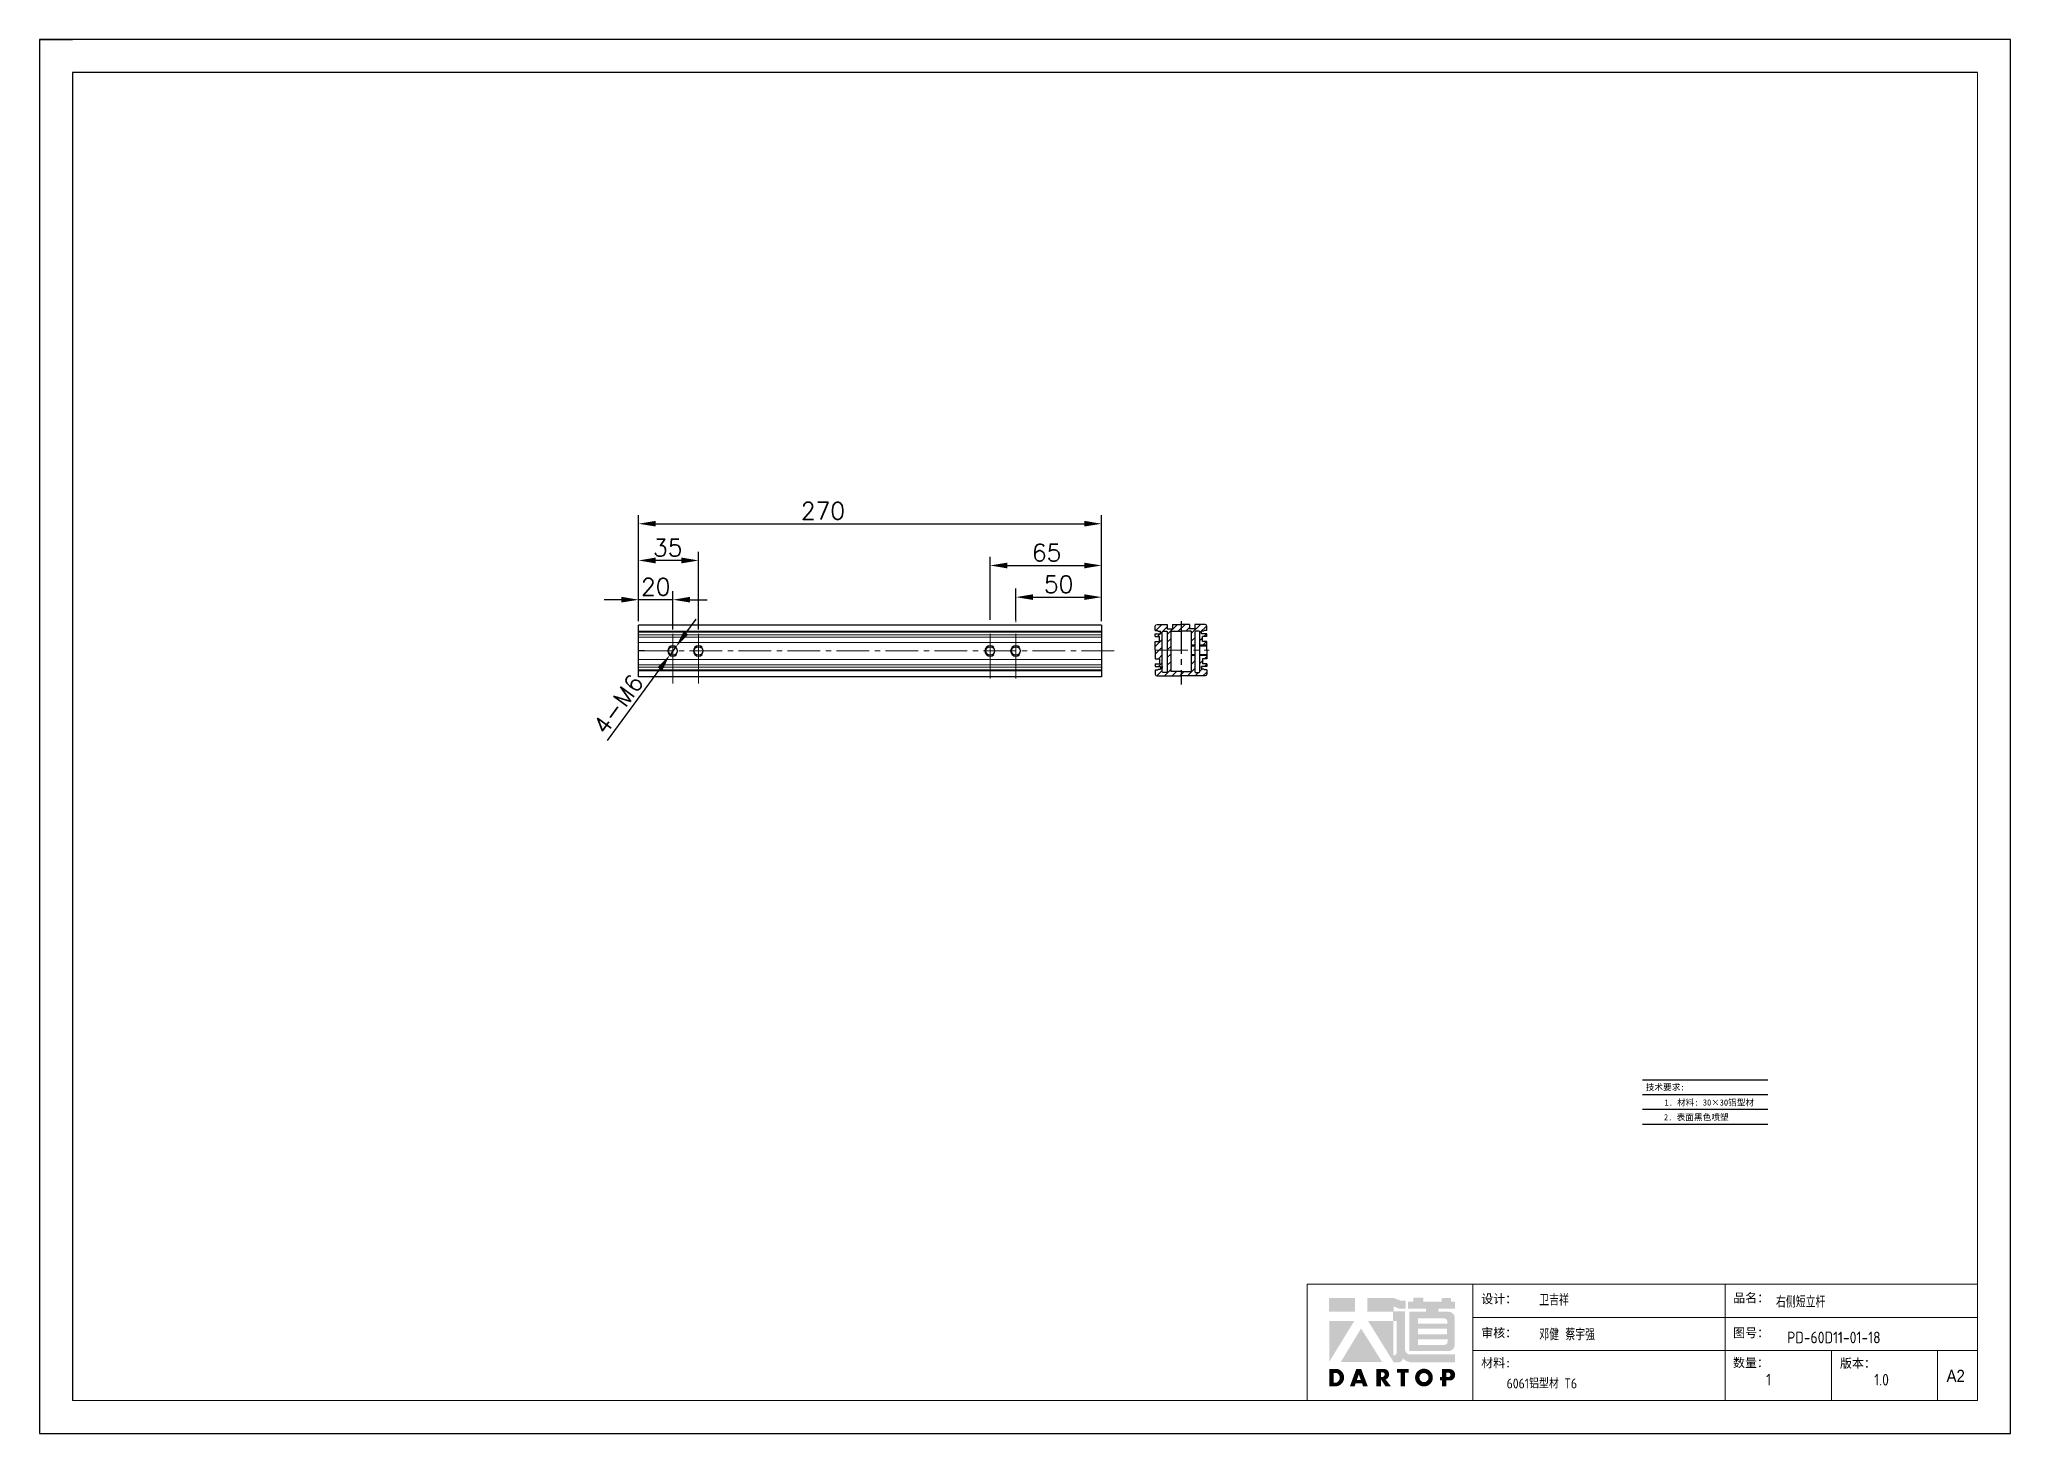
# Model space of a CAD drawing. Header units: millimetres. Extents: x -30327 to 34858, y 4015 to 75103.
# Drawn here: x 23464 to 24614, y 60062 to 60875 of the extents above; entities that cross this region are included whole.
import ezdxf
from ezdxf.enums import TextEntityAlignment as Align

# ---------------------------------------------------------------- set-up
doc = ezdxf.new("R2010")
doc.units = ezdxf.units.MM
doc.linetypes.add('CENTER2', pattern=[28.575, 19.05, -3.175, 3.175, -3.175])
doc.layers.add('A-TITLEBLOCK', color=7, linetype='Continuous', lineweight=18)
for name, color, linetype in [('print', 30, 'Continuous'), ('red', 1, 'CENTER2'), ('yellow', 2, 'Continuous')]:
    doc.layers.add(name, color=color, linetype=linetype)
doc.styles.add('GB', font='GBENOR.SHX', dxfattribs={"bigfont": 'gbcbig.shx'})
doc.styles.add('HZ', font='')
doc.styles.add('SLDTEXTSTYLE0', font='simfang.ttf', dxfattribs={"bigfont": 'bigfont'})
doc.styles.add('SLDTEXTSTYLE1', font='Gothic.ttf', dxfattribs={"width": 0.913})
doc.styles.get("Standard").update_dxf_attribs({"font": 'txt', "bigfont": 'gbcbig.shx'})
doc.styles.get('HZ').set_extended_font_data('SimSun')
doc.dimstyles.new('1-4', dxfattribs={"dimscale": 4, "dimtxt": 2.5, "dimasz": 2.5, "dimexe": 1.25, "dimexo": 0.625, "dimtad": 1, "dimdsep": 46, "dimtxsty": 'Standard', "dimcen": 2.5, "dimadec": 0, "dimazin": 0, "dimtfac": 1, "dimtmove": 0, "dimatfit": 3, "dimfxl": 0, "dimarcsym": 0})

msp = doc.modelspace()

# ---------------------------------------------------------------- texts
at = {"style": 'HZ'}
for s, p in [('技术要求:', (24412.2294, 60263.9719)), ('     1. 材料: 30×30铝型材  ', (24434.2586, 60255.0753)), ('    2. 表面黑色喷塑          ', (24437.7292, 60246.4758))]:
    msp.add_text(s, height=3.61179, dxfattribs=at).set_placement(p, align=Align.MIDDLE_CENTER)

# ---------------------------------------------------------------- blocks, each defined once
blk = doc.blocks.new('*D492')
at = {"layer": 'Defpoints', "color": 0, "transparency": 16777216}
for p in [(23813.5, 60548.2), (23813.5, 60533.3), (23833.5, 60528.3)]:
    blk.add_point(p, dxfattribs=at)
at = {"layer": 'yellow', "color": 0, "lineweight": -2, "transparency": 16777216}
for p, q in [((23813.5, 60535.8), (23813.5, 60553.2)), ((23833.5, 60530.8), (23833.5, 60553.2)), ((23803.5, 60548.2), (23793.5, 60548.2)), ((23833.5, 60548.2), (23813.5, 60548.2)), ((23843.5, 60548.2), (23853.5, 60548.2))]:
    blk.add_line(p, q, dxfattribs=at)
at = {"layer": 'yellow', "color": 0, "transparency": 16777216}
for points in [[(23803.5, 60549.9), (23803.5, 60546.6), (23813.5, 60548.2)], [(23843.5, 60549.9), (23843.5, 60546.6), (23833.5, 60548.2)]]:
    blk.add_solid(points, dxfattribs=at)
at = {"layer": 'yellow', "color": 0, "lineweight": 9, "transparency": 16777216, "insert": (23823.5, 60555.7), "char_height": 10, "attachment_point": 5}
blk.add_mtext('20', dxfattribs=at)
blk = doc.blocks.new('*D493')
at = {"layer": 'Defpoints', "color": 0, "transparency": 16777216}
for p in [(23831.7, 60515.9), (23835.3, 60520.8)]:
    blk.add_point(p, dxfattribs=at)
at = {"layer": 'yellow', "color": 0, "lineweight": -2, "transparency": 16777216}
for p, q in [((23841.1, 60528.8), (23847, 60536.9)), ((23835.3, 60520.8), (23831.7, 60515.9)), ((23795.4, 60466.1), (23825.8, 60507.8))]:
    blk.add_line(p, q, dxfattribs=at)
at = {"layer": 'yellow', "color": 0, "transparency": 16777216}
for points in [[(23839.8, 60529.8), (23842.5, 60527.9), (23835.3, 60520.8)], [(23824.5, 60508.8), (23827.2, 60506.8), (23831.7, 60515.9)]]:
    blk.add_solid(points, dxfattribs=at)
at = {"layer": 'yellow', "color": 0, "lineweight": 9, "transparency": 16777216, "insert": (23801.6, 60487.3), "char_height": 10, "attachment_point": 5, "rotation": 53.9428}
blk.add_mtext('4-M6', dxfattribs=at)
blk = doc.blocks.new('*D494')
at = {"layer": 'Defpoints', "color": 0, "transparency": 16777216}
for p in [(24083.5, 60592.5), (23813.5, 60533.3), (24083.5, 60533.3)]:
    blk.add_point(p, dxfattribs=at)
at = {"layer": 'yellow', "color": 0, "lineweight": -2, "transparency": 16777216}
for p, q in [((23813.5, 60535.8), (23813.5, 60597.5)), ((24083.5, 60535.8), (24083.5, 60597.5)), ((23823.5, 60592.5), (24073.5, 60592.5))]:
    blk.add_line(p, q, dxfattribs=at)
at = {"layer": 'yellow', "color": 0, "transparency": 16777216}
for points in [[(23823.5, 60594.2), (23823.5, 60590.9), (23813.5, 60592.5)], [(24073.5, 60594.2), (24073.5, 60590.9), (24083.5, 60592.5)]]:
    blk.add_solid(points, dxfattribs=at)
at = {"layer": 'yellow', "color": 0, "lineweight": 9, "transparency": 16777216, "insert": (23921, 60600), "char_height": 10, "attachment_point": 5}
blk.add_mtext('270', dxfattribs=at)
blk = doc.blocks.new('*D495')
at = {"layer": 'Defpoints', "color": 0, "transparency": 16777216}
for p in [(24083.5, 60549.7), (24033.5, 60534), (24083.5, 60534)]:
    blk.add_point(p, dxfattribs=at)
at = {"layer": 'yellow', "color": 0, "lineweight": -2, "transparency": 16777216}
for p, q in [((24033.5, 60536.5), (24033.5, 60554.7)), ((24043.5, 60549.7), (24073.5, 60549.7)), ((24083.5, 60536.5), (24083.5, 60554.7))]:
    blk.add_line(p, q, dxfattribs=at)
at = {"layer": 'yellow', "color": 0, "transparency": 16777216}
for points in [[(24043.5, 60551.4), (24043.5, 60548.1), (24033.5, 60549.7)], [(24073.5, 60551.4), (24073.5, 60548.1), (24083.5, 60549.7)]]:
    blk.add_solid(points, dxfattribs=at)
at = {"layer": 'yellow', "color": 0, "lineweight": 9, "transparency": 16777216, "insert": (24058.5, 60557.2), "char_height": 10, "attachment_point": 5}
blk.add_mtext('50', dxfattribs=at)
blk = doc.blocks.new('*D496')
at = {"layer": 'Defpoints', "color": 0, "transparency": 16777216}
for p in [(23813.5, 60571.1), (23813.5, 60533.3), (23848.5, 60528.3)]:
    blk.add_point(p, dxfattribs=at)
at = {"layer": 'yellow', "color": 0, "lineweight": -2, "transparency": 16777216}
for p, q in [((23813.5, 60535.8), (23813.5, 60576.1)), ((23848.5, 60530.8), (23848.5, 60576.1)), ((23838.5, 60571.1), (23823.5, 60571.1))]:
    blk.add_line(p, q, dxfattribs=at)
at = {"layer": 'yellow', "color": 0, "transparency": 16777216}
for points in [[(23823.5, 60572.8), (23823.5, 60569.4), (23813.5, 60571.1)], [(23838.5, 60572.8), (23838.5, 60569.4), (23848.5, 60571.1)]]:
    blk.add_solid(points, dxfattribs=at)
at = {"layer": 'yellow', "color": 0, "lineweight": 9, "transparency": 16777216, "insert": (23830.5, 60578.6), "char_height": 10, "attachment_point": 5}
blk.add_mtext('35', dxfattribs=at)
blk = doc.blocks.new('*D497')
at = {"layer": 'Defpoints', "color": 0, "transparency": 16777216}
for p in [(24083.5, 60568.2), (24018.5, 60534), (24083.5, 60533.3)]:
    blk.add_point(p, dxfattribs=at)
at = {"layer": 'yellow', "color": 0, "lineweight": -2, "transparency": 16777216}
for p, q in [((24018.5, 60536.5), (24018.5, 60573.2)), ((24083.5, 60535.8), (24083.5, 60573.2)), ((24028.5, 60568.2), (24073.5, 60568.2))]:
    blk.add_line(p, q, dxfattribs=at)
at = {"layer": 'yellow', "color": 0, "transparency": 16777216}
for points in [[(24028.5, 60569.8), (24028.5, 60566.5), (24018.5, 60568.2)], [(24073.5, 60569.8), (24073.5, 60566.5), (24083.5, 60568.2)]]:
    blk.add_solid(points, dxfattribs=at)
at = {"layer": 'yellow', "color": 0, "lineweight": 9, "transparency": 16777216, "insert": (24051.5, 60575.7), "char_height": 10, "attachment_point": 5}
blk.add_mtext('65', dxfattribs=at)
blk = doc.blocks.new('Dartop Logo')
at = {"true_color": 0xc40018}
h = blk.add_hatch(color=12, dxfattribs=at)
h.set_gradient(color1=(196, 0, 24), color2=(196, 0, 24), tint=1)
h.paths.add_polyline_path([(30.39, -3.87), (33.08, -5.04), (35.99, -5.04), (35.99, -1.19), (33.59, -1.19), (30.46, 0.05), (17.94, 0.05), (17.94, -6.46), (30.12, -6.46), (30.12, -6.59), (30.12, -10.75), (18.31, -10.75), (30.46, -30.31), (32.87, -30.31, 0.279375), (34.63, -28.6), (34.63, -28.51), (34.84, -28.51, 0.143145), (38.15, -30.2), (59.27, -30.2), (59.27, -26.49), (38.06, -26.49, -0.414214), (35.75, -24.18), (35.75, -6.26), (30.39, -6.26)])
h.paths.add_polyline_path([(30.25, -10.84), (31.8, -10.84), (31.8, -26.02, -0.088936), (30.9, -26.94), (30.24, -26.94)], flags=16)
h = blk.add_hatch(color=12, dxfattribs=at)
h.set_gradient(color1=(196, 0, 24), color2=(196, 0, 24), tint=1)
h.paths.add_polyline_path([(59.24, -1.73), (57.36, -1.73), (57.36, 0.06), (53.06, 0.06), (53.06, -1.64), (44.29, -1.64), (44.29, 0.15), (39.7, 0.15), (39.7, -1.67), (37.16, -1.67), (37.16, -4.97), (45.54, -4.97), (45.54, -6.42), (37.73, -6.42), (37.73, -24.88), (56.26, -24.88, 0.414214), (59.15, -21.99), (59.15, -9.35, 0.414214), (56.26, -6.46), (51.36, -6.46), (51.36, -5.03), (59.24, -5.03)])
h.paths.add_polyline_path([(54.21, -9.59, -0.414214), (55.66, -11.04), (55.66, -12.1), (41.79, -12.1), (41.79, -9.59)], flags=16)
h.paths.add_polyline_path([(55.57, -14.33), (55.57, -17.01), (41.88, -17.01), (41.88, -14.33)], flags=16)
h.paths.add_polyline_path([(55.75, -19.43), (55.75, -20.57, -0.414214), (54.3, -22.02), (41.88, -22.02), (41.88, -19.43)], flags=16)
h = blk.add_hatch(color=12, dxfattribs=at)
h.set_gradient(color1=(196, 0, 24), color2=(196, 0, 24), tint=1)
h.paths.add_polyline_path([(12.18, 0), (0, 0), (0, -6.37), (12.18, -6.37)])
h = blk.add_hatch(color=12, dxfattribs=at)
h.set_gradient(color1=(196, 0, 24), color2=(196, 0, 24), tint=1)
h.paths.add_polyline_path([(11.79, -10.83), (0.03, -10.83), (0.03, -30.03)])
h = blk.add_hatch(color=12, dxfattribs=at)
h.set_gradient(color1=(196, 0, 24), color2=(196, 0, 24), tint=1)
h.paths.add_polyline_path([(15.05, -14.31), (5.44, -30.15), (25.01, -30.15)])
at = {"true_color": 0x646464}
h = blk.add_hatch(color=251, dxfattribs=at)
h.set_gradient(color1=(100, 100, 100), color2=(100, 100, 100), tint=1)
h.paths.add_polyline_path([(4.15, -33.43), (0.11, -33.43), (0.11, -41.5), (3.51, -41.5, 0.793016)])
h.paths.add_polyline_path([(3.57, -39.73), (2.16, -39.73), (2.16, -35.19), (3.42, -35.19, -0.671361)], flags=16)
h = blk.add_hatch(color=251, dxfattribs=at)
h.set_gradient(color1=(100, 100, 100), color2=(100, 100, 100), tint=1)
h.paths.add_polyline_path([(15.08, -33.36), (12.78, -33.36), (9.82, -41.51), (12, -41.51), (12.51, -40.06), (15.46, -40.06), (15.99, -41.52), (18.19, -41.52)])
h.paths.add_polyline_path([(14.9, -38.51), (13.07, -38.51), (13.97, -35.95)], flags=16)
h = blk.add_hatch(color=251, dxfattribs=at)
h.set_gradient(color1=(100, 100, 100), color2=(100, 100, 100), tint=1)
h.paths.add_polyline_path([(26.27, -33.36), (22.3, -33.36), (22.3, -41.51), (24.4, -41.51), (24.4, -38.28), (26.55, -41.54), (29.09, -41.54), (26.61, -38.3, 0.744055)])
h.paths.add_polyline_path([(24.38, -37.08), (24.38, -34.94), (25.32, -34.94, -0.796809), (25.3, -37.08)], flags=16)
h = blk.add_hatch(color=251, dxfattribs=at)
h.set_gradient(color1=(100, 100, 100), color2=(100, 100, 100), tint=1)
h.paths.add_polyline_path([(37.44, -33.4), (31.88, -33.4), (31.88, -35.16), (33.61, -35.16), (33.61, -41.52), (35.69, -41.52), (35.69, -35.16), (37.44, -35.16)])
h = blk.add_hatch(color=251, dxfattribs=at)
h.set_gradient(color1=(100, 100, 100), color2=(100, 100, 100), tint=1)
h.paths.add_polyline_path([(40.46, -37.41, 1), (48.83, -37.41, 1)])
h.paths.add_polyline_path([(46.8, -37.41, -1), (42.5, -37.41, -1)], flags=16)
h = blk.add_hatch(color=251, dxfattribs=at)
h.set_gradient(color1=(100, 100, 100), color2=(100, 100, 100), tint=1)
h.paths.add_polyline_path([(56.85, -33.38), (56.73, -33.38), (53.19, -33.38), (53.19, -37.19), (52.26, -37.19), (52.26, -38.73), (53.18, -38.73), (53.18, -41.5), (55.24, -41.5), (55.24, -38.72), (57.51, -38.72, 0.812304)])
h.paths.add_polyline_path([(55.21, -37.18), (55.21, -35.05), (56.39, -35.05, -0.778213), (56.27, -37.18)], flags=16)
blk = doc.blocks.new('DT-A2-TITLE')
for p, q in [((594, 420), (0, 420)), ((0, 420), (0, 420)), ((0, 420), (0, 0)), ((0, 420), (10, 420)), ((594, 0), (594, 420)), ((10, 410), (10, 10)), ((584, 410), (10, 410))]:
    blk.add_line(p, q)
at = {"layer": 'A-TITLEBLOCK', "color": 7}
for p, q in [((584, 410), (584, 10)), ((594, 0), (594, 297)), ((382, 10), (382, 45)), ((584, 45), (382, 45)), ((432, 45), (432, 10)), ((508, 45), (508, 10)), ((584, 35), (432, 35)), ((432, 25), (584.08, 25)), ((540, 10), (540, 25)), ((572, 10), (572, 25)), ((10, 10), (584, 10)), ((0, 0), (594, 0))]:
    blk.add_line(p, q, dxfattribs=at)
at = {"layer": 'A-TITLEBLOCK', "xscale": 0.6400000000000001, "yscale": 0.6400000000000001, "zscale": 0.6400000000000001}
blk.add_blockref('Dartop Logo', (388.65, 40.81), dxfattribs=at)
at = {"style": 'GB'}
for tag, p, height in [('#设计', (451.96, 38.52), 3.5), ('#品名', (523.32, 37.95), 3.5), ('#审核', (451.99, 28.1), 3.5), ('#图号', (526.67, 27.2), 3.5), ('#数量', (520.33, 14.51), 3.5), ('#版本', (552.92, 14.47), 3.5), ('#材料说明', (442.15, 13.59), 3)]:
    blk.add_attdef(tag, p, '', height=height, dxfattribs=at)
at = {"layer": 'A-TITLEBLOCK', "color": 7, "attachment_point": 1}
for s, insert, char_height, style in [('设计：', (434.47, 41.87), 2.646, 'SLDTEXTSTYLE0'), ('品名：', (510.43, 42.19), 2.646, 'SLDTEXTSTYLE0'), ('审核：', (434.47, 31.64), 2.646, 'SLDTEXTSTYLE0'), ('图号：', (510.4, 31.66), 2.646, 'SLDTEXTSTYLE0'), ('材料:', (434.47, 22.62), 2.646, 'SLDTEXTSTYLE0'), ('数量：', (510.35, 22.64), 2.646, 'SLDTEXTSTYLE0'), ('版本：', (542.59, 22.48), 2.646, 'SLDTEXTSTYLE0'), ('A2', (574.7, 19.21), 3.704, 'SLDTEXTSTYLE1')]:
    blk.add_mtext(s, dxfattribs=dict(at, insert=insert, char_height=char_height, style=style))

# ---------------------------------------------------------------- dimensions: what is measured, and where the dimension line sits
at = {"layer": 'yellow', "lineweight": 9}
for base, p1, p2, picture, middle in [((24083.4901, 60592.5402), (23813.4901, 60533.3337), (24083.4901, 60533.3337), '*D494', (23920.9901, 60592.5402)), ((23813.4901, 60571.0942), (23848.4901, 60528.3337), (23813.4901, 60533.3337), '*D496', (23830.4901, 60571.0942)), ((24083.4901, 60568.1738), (24018.4901, 60533.9645), (24083.4901, 60533.3337), '*D497', (24051.4901, 60568.1738)), ((23813.4901, 60548.2176), (23833.4901, 60528.3337), (23813.4901, 60533.3337), '*D492', (23823.4901, 60548.2176))]:
    dim = msp.add_linear_dim(base=base, p1=p1, p2=p2, dimstyle='1-4', dxfattribs=at)
    dim.commit()
    dim.dimension.update_dxf_attribs({"geometry": picture, "text_midpoint": middle, "dimtype": 160})
dim = msp.add_linear_dim(base=(24083.4901, 60549.7479), p1=(24033.4901, 60533.9645), p2=(24083.4901, 60533.9645), dimstyle='1-4', dxfattribs=at)
dim.commit()
dim.dimension.update_dxf_attribs({"geometry": '*D495', "text_midpoint": (24058.4901, 60557.2479)})
dim = msp.add_diameter_dim_2p(p1=(23835.2559, 60520.759), p2=(23831.7244, 60515.9084), text='4-M6', dimstyle='1-4', dxfattribs=at)
dim.commit()
dim.dimension.update_dxf_attribs({"geometry": '*D493', "text_midpoint": (23801.6269, 60487.312)})

# ---------------------------------------------------------------- hatches: boundary and pattern name
at = {"layer": 'yellow', "lineweight": 9}
h = msp.add_hatch(dxfattribs=at)
h.set_pattern_fill('ANSI31', color=256, angle=180, style=0)
h.set_pattern_definition([(225, (25249.2246, 61260.2035), (2.245064, -2.245064), [])])
h.paths.add_polyline_path([(24135.8596, 60506.3169), (24129.8596, 60506.3169), (24129.8596, 60503.8169), (24143.8596, 60503.8169, 0.414213562), (24144.8596, 60504.8169), (24144.8596, 60507.3169), (24143.3596, 60507.3169, 0.414213562), (24142.8596, 60507.8169), (24142.3596, 60507.8169), (24141.8596, 60507.8169), (24141.8596, 60509.3169), (24144.8596, 60509.3169), (24144.8596, 60510.8169), (24142.3596, 60510.8169), (24142.3596, 60513.8169), (24144.8596, 60513.8169), (24144.8596, 60515.8169), (24140.8596, 60515.8169), (24140.8596, 60506.3169, -0.414213562), (24140.3596, 60505.8169), (24138.3596, 60505.8169, -0.414213562), (24137.8596, 60506.3169), (24137.8596, 60515.8169), (24135.8596, 60515.8169)])
h.paths.add_polyline_path([(24121.8596, 60506.3169, -0.414213562), (24121.3596, 60505.8169), (24119.3596, 60505.8169, -0.414213562), (24118.8596, 60506.3169), (24118.8596, 60518.8169), (24114.8596, 60518.8169), (24114.8596, 60513.8169), (24117.3596, 60513.8169), (24117.3596, 60510.8169), (24114.8596, 60510.8169), (24114.8596, 60509.3169), (24117.8596, 60509.3169), (24117.8596, 60507.8169), (24117.3596, 60507.8169), (24116.8596, 60507.8169, 0.414213562), (24116.3596, 60507.3169), (24114.8596, 60507.3169), (24114.8596, 60504.8169, 0.414213562), (24115.8596, 60503.8169), (24129.8596, 60503.8169), (24129.8596, 60506.3169), (24123.8596, 60506.3169), (24123.8596, 60518.8169), (24121.8596, 60518.8169)])
h.paths.add_polyline_path([(24121.8596, 60518.8169), (24123.8596, 60518.8169), (24123.8596, 60529.8169), (24124.8596, 60529.8169), (24129.8596, 60529.8169), (24129.8596, 60533.8169), (24124.8596, 60533.8169), (24124.8596, 60531.3169), (24121.8596, 60531.3169), (24121.8596, 60533.8169), (24115.8596, 60533.8169, 0.414213562), (24114.8596, 60532.8169), (24114.8596, 60530.3169), (24116.3596, 60530.3169, 0.414213562), (24116.8596, 60529.8169), (24117.3596, 60529.8169), (24117.8596, 60529.8169), (24117.8596, 60528.3169), (24114.8596, 60528.3169), (24114.8596, 60526.8169), (24117.3596, 60526.8169), (24117.3596, 60523.8169), (24114.8596, 60523.8169), (24114.8596, 60518.8169), (24118.8596, 60518.8169), (24118.8596, 60529.3169, -0.414213562), (24119.3596, 60529.8169), (24121.3596, 60529.8169, -0.414213562), (24121.8596, 60529.3169)])
h.paths.add_polyline_path([(24129.8596, 60529.8169), (24134.8596, 60529.8169), (24135.8596, 60529.8169), (24135.8596, 60521.8169), (24137.8596, 60521.8169), (24137.8596, 60529.3169, -0.414213562), (24138.3596, 60529.8169), (24140.3596, 60529.8169, -0.414213562), (24140.8596, 60529.3169), (24140.8596, 60528.3169), (24140.8596, 60521.8169), (24144.8596, 60521.8169), (24144.8596, 60523.8169), (24142.3596, 60523.8169), (24142.3596, 60526.8169), (24144.8596, 60526.8169), (24144.8596, 60528.3169), (24141.8596, 60528.3169), (24141.8596, 60529.8169), (24142.3596, 60529.8169), (24142.8596, 60529.8169, 0.414213562), (24143.3596, 60530.3169), (24144.8596, 60530.3169), (24144.8596, 60532.8169, 0.414213562), (24143.8596, 60533.8169), (24137.8596, 60533.8169), (24137.8596, 60531.3169), (24134.8596, 60531.3169), (24134.8596, 60533.8169), (24129.8596, 60533.8169)])
h.paths.add_polyline_path([(24135.8596, 60521.3169), (24137.8596, 60521.3169), (24137.8596, 60521.8169), (24135.8596, 60521.8169)])
h.paths.add_polyline_path([(24135.8596, 60515.8169), (24137.8596, 60515.8169), (24137.8596, 60516.3169), (24135.8596, 60516.3169)])
h.paths.add_polyline_path([(24140.8596, 60515.8169), (24144.8596, 60515.8169), (24144.8596, 60516.3169), (24140.8596, 60516.3169)])
h.paths.add_polyline_path([(24140.8596, 60521.3169), (24144.8596, 60521.3169), (24144.8596, 60521.8169), (24140.8596, 60521.8169)])

# ---------------------------------------------------------------- linework, layer by layer
for p, q in [((24083.4901, 60533.3337), (23813.4901, 60533.3337)), ((23813.4901, 60503.3337), (23813.4901, 60533.3337)), ((23813.4901, 60503.3337), (23813.4901, 60533.3337)), ((24083.4901, 60533.3337), (24083.4901, 60503.3337)), ((24114.8596, 60530.3169), (24116.3596, 60530.3169)), ((24114.8596, 60526.8169), (24114.8596, 60528.3169)), ((24114.8596, 60528.3169), (24117.8596, 60528.3169)), ((24114.8596, 60526.8169), (24117.3596, 60526.8169)), ((24117.3596, 60529.8169), (24117.8596, 60529.8169)), ((24117.3596, 60523.8169), (24117.3596, 60526.8169)), ((24117.8596, 60528.3169), (24117.8596, 60529.8169)), ((24118.8596, 60528.3169), (24118.8596, 60529.3169)), ((24121.8596, 60531.3169), (24124.8596, 60531.3169)), ((24123.8596, 60529.8169), (24124.8596, 60529.8169)), ((24124.8596, 60533.8169), (24129.8596, 60533.8169)), ((24124.8596, 60529.8169), (24129.8596, 60529.8169)), ((24134.8596, 60533.8169), (24129.8596, 60533.8169)), ((24134.8596, 60529.8169), (24129.8596, 60529.8169)), ((24137.8596, 60531.3169), (24134.8596, 60531.3169)), ((24135.8596, 60529.8169), (24134.8596, 60529.8169)), ((24140.8596, 60528.3169), (24140.8596, 60529.3169)), ((24142.3596, 60529.8169), (24141.8596, 60529.8169)), ((24141.8596, 60528.3169), (24141.8596, 60529.8169)), ((24144.8596, 60528.3169), (24141.8596, 60528.3169)), ((24144.8596, 60526.8169), (24142.3596, 60526.8169)), ((24142.3596, 60523.8169), (24142.3596, 60526.8169)), ((24144.8596, 60530.3169), (24143.3596, 60530.3169)), ((24144.8596, 60526.8169), (24144.8596, 60528.3169)), ((24114.8596, 60518.8169), (24114.8596, 60523.8169)), ((24114.8596, 60523.8169), (24117.3596, 60523.8169)), ((24114.8596, 60518.8169), (24114.8596, 60513.8169)), ((24135.8596, 60521.8169), (24137.8596, 60521.8169)), ((24135.8596, 60521.3169), (24137.8596, 60521.3169)), ((24135.8596, 60516.3169), (24137.8596, 60516.3169)), ((24135.8596, 60515.8169), (24137.8596, 60515.8169)), ((24140.8596, 60521.8169), (24144.8596, 60521.8169)), ((24140.8596, 60521.3169), (24144.8596, 60521.3169)), ((24140.8596, 60516.3169), (24144.8596, 60516.3169)), ((24140.8596, 60515.8169), (24144.8596, 60515.8169)), ((24144.8596, 60523.8169), (24142.3596, 60523.8169)), ((24144.8596, 60518.8169), (24144.8596, 60523.8169)), ((24144.8596, 60518.8169), (24144.8596, 60513.8169)), ((24114.8596, 60513.8169), (24117.3596, 60513.8169)), ((24114.8596, 60510.8169), (24114.8596, 60509.3169)), ((24114.8596, 60510.8169), (24117.3596, 60510.8169)), ((24114.8596, 60509.3169), (24117.8596, 60509.3169)), ((24114.8596, 60507.3169), (24116.3596, 60507.3169)), ((24117.3596, 60513.8169), (24117.3596, 60510.8169)), ((24117.3596, 60507.8169), (24117.8596, 60507.8169)), ((24117.8596, 60509.3169), (24117.8596, 60507.8169)), ((24118.8596, 60509.3169), (24118.8596, 60508.3169)), ((24129.8596, 60506.3169), (24123.8596, 60506.3169)), ((24129.8596, 60506.3169), (24135.8596, 60506.3169)), ((24140.8596, 60509.3169), (24140.8596, 60508.3169)), ((24144.8596, 60509.3169), (24141.8596, 60509.3169)), ((24141.8596, 60509.3169), (24141.8596, 60507.8169)), ((24142.3596, 60507.8169), (24141.8596, 60507.8169)), ((24142.3596, 60513.8169), (24142.3596, 60510.8169)), ((24144.8596, 60513.8169), (24142.3596, 60513.8169)), ((24144.8596, 60510.8169), (24142.3596, 60510.8169)), ((24144.8596, 60507.3169), (24143.3596, 60507.3169)), ((24144.8596, 60510.8169), (24144.8596, 60509.3169)), ((24083.4901, 60503.3337), (23813.4901, 60503.3337))]:
    msp.add_line(p, q)
at = {"lineweight": 9}
for p, q in [((24083.4901, 60529.8337), (23813.4901, 60529.8337)), ((24083.4901, 60529.3337), (23813.4901, 60529.3337)), ((24083.4901, 60527.8337), (23813.4901, 60527.8337)), ((24083.4901, 60526.3337), (23813.4901, 60526.3337)), ((24083.4901, 60523.3337), (23813.4901, 60523.3337)), ((24083.4901, 60513.3337), (23813.4901, 60513.3337)), ((24083.4901, 60510.3337), (23813.4901, 60510.3337)), ((24083.4901, 60508.8337), (23813.4901, 60508.8337)), ((24083.4901, 60507.3337), (23813.4901, 60507.3337)), ((24083.4901, 60506.6919), (23813.4901, 60506.6919))]:
    msp.add_line(p, q, dxfattribs=at)
for points in [[(24114.8596, 60530.3169), (24114.8596, 60532.8169, -0.414213562), (24115.8596, 60533.8169), (24121.8596, 60533.8169)], [(24116.3596, 60530.3169), (24116.3596, 60530.3169, 0.414213562), (24116.8596, 60529.8169), (24117.3596, 60529.8169)], [(24144.8596, 60530.3169), (24144.8596, 60532.8169, 0.414213562), (24143.8596, 60533.8169), (24137.8596, 60533.8169)], [(24143.3596, 60530.3169), (24143.3596, 60530.3169, -0.414213562), (24142.8596, 60529.8169), (24142.3596, 60529.8169)], [(24114.8596, 60507.3169), (24114.8596, 60504.8169, 0.414213562), (24115.8596, 60503.8169), (24129.8596, 60503.8169)], [(24116.3596, 60507.3169), (24116.3596, 60507.3169, -0.414213562), (24116.8596, 60507.8169), (24117.3596, 60507.8169)], [(24144.8596, 60507.3169), (24144.8596, 60504.8169, -0.414213562), (24143.8596, 60503.8169), (24129.8596, 60503.8169)], [(24143.3596, 60507.3169), (24143.3596, 60507.3169, 0.414213562), (24142.8596, 60507.8169), (24142.3596, 60507.8169)]]:
    msp.add_lwpolyline(points, format="xyb")
for points in [[(24118.8596, 60506.3169), (24118.8596, 60529.3169, -0.414213562), (24119.3596, 60529.8169), (24121.3596, 60529.8169, -0.414213562), (24121.8596, 60529.3169), (24121.8596, 60506.3169, -0.414213562), (24121.3596, 60505.8169), (24119.3596, 60505.8169, -0.414213562)], [(24140.8596, 60506.3169), (24140.8596, 60529.3169, 0.414213562), (24140.3596, 60529.8169), (24138.3596, 60529.8169, 0.414213562), (24137.8596, 60529.3169), (24137.8596, 60506.3169, 0.414213562), (24138.3596, 60505.8169), (24140.3596, 60505.8169, 0.414213562)]]:
    msp.add_lwpolyline(points, format="xyb", close=True)
for points in [[(24121.8596, 60533.8169), (24121.8596, 60531.3169)], [(24123.8596, 60529.8169), (24123.8596, 60506.3169)], [(24124.8596, 60533.8169), (24124.8596, 60531.3169)], [(24134.8596, 60533.8169), (24134.8596, 60531.3169)], [(24135.8596, 60529.8169), (24135.8596, 60506.3169)], [(24137.8596, 60533.8169), (24137.8596, 60531.3169)]]:
    msp.add_lwpolyline(points)
for centre in [(23833.4901, 60518.3337), (23848.4901, 60518.3337), (24018.4901, 60518.3337), (24033.4901, 60518.3337)]:
    msp.add_circle(centre, 2.5)
for centre in [(23833.4901, 60518.3337), (23848.4901, 60518.3337), (24018.4901, 60518.3337), (24033.4901, 60518.3337)]:
    msp.add_arc(centre, 3, 45, 315)
at = {"layer": 'Defpoints'}
for p, q in [((24398.9278, 60268.3119), (24472.1713, 60268.3119)), ((24398.9278, 60259.7124), (24472.1713, 60259.7124)), ((24398.9278, 60259.7124), (24472.1713, 60259.7124)), ((24398.9278, 60251.1129), (24472.1713, 60251.1129)), ((24398.9278, 60242.5134), (24472.1713, 60242.5134))]:
    msp.add_line(p, q, dxfattribs=at)
at = {"layer": 'print'}
msp.add_lwpolyline([(23464.0545, 60062.0396), (24613.6584, 60062.0396), (24613.6584, 60874.8908), (23464.0545, 60874.8908)], close=True, dxfattribs=at)
at = {"layer": 'red', "lineweight": 9}
for p, q in [((23833.4901, 60518.3337), (23833.4901, 60528.3337)), ((23848.4901, 60518.3337), (23848.4901, 60528.3337)), ((24018.4901, 60518.3337), (24018.4901, 60528.3337)), ((24033.4901, 60518.3337), (24033.4901, 60528.3337)), ((24090.9253, 60518.3337), (23813.4901, 60518.3337)), ((23833.4901, 60518.3337), (23833.4901, 60498.2014)), ((23848.4901, 60518.3337), (23848.4901, 60498.2014)), ((24018.4901, 60518.3337), (24018.4901, 60502.2319)), ((24033.4901, 60518.3337), (24033.4901, 60502.2319)), ((24114.8596, 60518.8169), (24146.1861, 60518.8169))]:
    msp.add_line(p, q, dxfattribs=at)
at = {"layer": 'red'}
for p, q in [((24129.8596, 60535.7142), (24129.8596, 60498.7659)), ((23816.879, 60518.3337), (23813.5436, 60518.3337))]:
    msp.add_line(p, q, dxfattribs=at)
at = {"layer": 'yellow', "lineweight": 9}
msp.add_line((24033.4901, 60535.1515), (24033.4901, 60541.2281), dxfattribs=at)

# ---------------------------------------------------------------- block references
at = {"xscale": 1.93536, "yscale": 1.93536, "zscale": 1.93536}
msp.add_blockref('DT-A2-TITLE', (23464.0545, 60062.0396), dxfattribs=at).add_auto_attribs({'#设计': '卫吉祥', '#审核': '邓健 蔡宇强', '#材料说明': '6061铝型材 T6', '#品名': '右侧短立杆', '#图号': 'PD-60D11-01-18', '#数量': '1', '#版本': '1.0'})

msp.set_redraw_order([(e.dxf.handle, doc.entitydb.next_handle()) for e in msp.query("TEXT MTEXT ATTDEF DIMENSION ARC_DIMENSION")])  # texts and dimensions are drawn at this point

doc.saveas('drawing.dxf')
